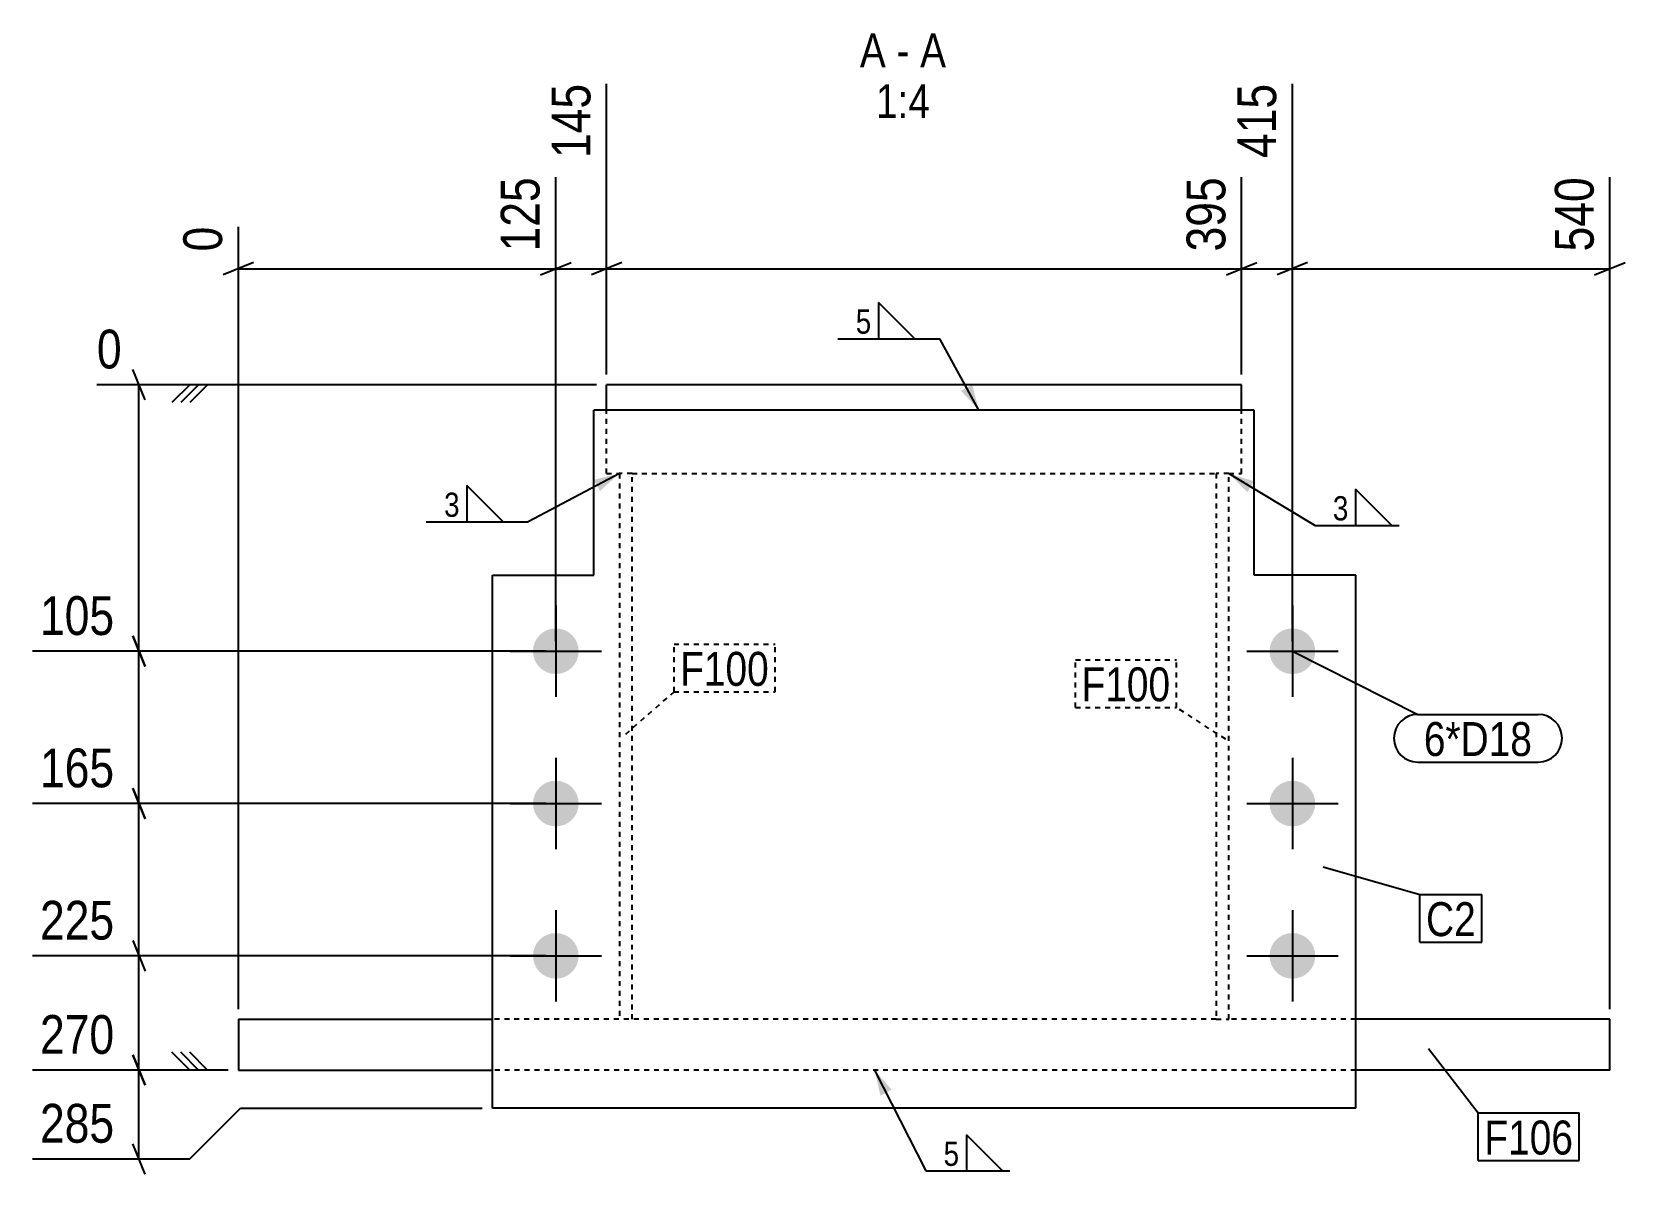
# Model space of a CAD drawing. Header units: millimetres. Extents: x 29 to 47384, y 10 to 1917.
# Drawn here: x 14739 to 15367, y 10 to 460 of the extents above; entities that cross this region are included whole.
import ezdxf

# ---------------------------------------------------------------- set-up
doc = ezdxf.new("R2010")
doc.units = ezdxf.units.MM
doc.linetypes.add('DXK_LINE_DOT2', pattern=[3.9198, 1.9599, -1.9599])
for name, color, linetype in [('MÅLSÆTNING', 7, 'Continuous'), ('STÅL', 7, 'Continuous'), ('TEKST', 7, 'Continuous')]:
    doc.layers.add(name, color=color, linetype=linetype)
doc.styles.add('Arial Narrow', font='ARIALN.TTF', dxfattribs={"height": 0.2})

msp = doc.modelspace()

# ---------------------------------------------------------------- hatches: boundary and pattern name
at = {"layer": 'STÅL', "linetype": 'Continuous'}
for points in [[(14954.69, 215.6, -1), (14936.69, 215.6, -1)], [(15244.69, 215.6, -1), (15226.69, 215.6, -1)], [(14954.69, 155.6, -1), (14936.69, 155.6, -1)], [(15244.69, 155.6, -1), (15226.69, 155.6, -1)], [(14954.69, 95.6, -1), (14936.69, 95.6, -1)], [(15244.69, 95.6, -1), (15226.69, 95.6, -1)]]:
    msp.add_hatch(color=96, dxfattribs=at).paths.add_polyline_path(points)
at = {"layer": 'TEKST', "linetype": 'Continuous'}
for points in [[(15109.62, 320.57), (15112.22, 310.6), (15105.23, 318.18)], [(14960.69, 283.12), (14970.69, 285.6), (14963.03, 278.7)], [(15217.96, 278.29), (15210.69, 285.6), (15220.54, 282.58)], [(15073.48, 40.55), (15071.19, 50.6), (15077.94, 42.82)]]:
    msp.add_hatch(color=3, dxfattribs=at).paths.add_polyline_path(points)

# ---------------------------------------------------------------- linework, layer by layer
at = {"layer": 'MÅLSÆTNING', "color": 7, "linetype": 'Continuous'}
for p, q in [((14965.69, 324.6), (14965.69, 439.15)), ((14965.69, 324.6), (14965.69, 439.15)), ((15235.69, 219.6), (15235.69, 439.15)), ((15235.69, 219.6), (15235.69, 439.15)), ((14945.69, 219.6), (14945.69, 402.35)), ((14945.69, 219.6), (14945.69, 402.35)), ((15215.69, 324.6), (15215.69, 402.35)), ((15215.69, 324.6), (15215.69, 402.35)), ((15360.69, 74.6), (15360.69, 402.35)), ((14820.69, 74.6), (14820.69, 382.85)), ((14826.69, 368.7), (14814.69, 363.9)), ((14820.69, 366.3), (14945.69, 366.3)), ((14939.69, 363.9), (14951.69, 368.7)), ((14939.69, 363.9), (14951.69, 368.7)), ((14945.69, 366.3), (14965.69, 366.3)), ((14971.69, 368.7), (14959.69, 363.9)), ((14971.69, 368.7), (14959.69, 363.9)), ((14965.69, 366.3), (15215.69, 366.3)), ((15209.69, 363.9), (15221.69, 368.7)), ((15215.69, 366.3), (15235.69, 366.3)), ((15241.69, 368.7), (15229.69, 363.9)), ((15241.69, 368.7), (15229.69, 363.9)), ((15235.69, 366.3), (15360.69, 366.3)), ((15354.69, 363.9), (15366.69, 368.7)), ((14783.96, 314.6), (14779.16, 326.6)), ((14961.69, 320.6), (14765.01, 320.6)), ((14781.56, 215.6), (14781.56, 320.6)), ((14801.56, 320.6), (14794.56, 313.6)), ((14808.56, 320.6), (14794.56, 320.6)), ((14805.06, 320.6), (14798.06, 313.6)), ((14808.56, 320.6), (14801.56, 313.6)), ((14779.16, 221.6), (14783.96, 209.6)), ((14783.96, 209.6), (14779.16, 221.6)), ((14941.69, 215.6), (14739.68, 215.6)), ((14941.69, 215.6), (14739.68, 215.6)), ((14781.56, 155.6), (14781.56, 215.6)), ((14779.16, 161.6), (14783.96, 149.6)), ((14783.96, 149.6), (14779.16, 161.6)), ((14941.69, 155.6), (14739.68, 155.6)), ((14941.69, 155.6), (14739.68, 155.6)), ((14781.56, 95.6), (14781.56, 155.6)), ((14779.16, 101.6), (14783.96, 89.6)), ((14779.16, 101.6), (14783.96, 89.6)), ((14941.69, 95.6), (14739.68, 95.6)), ((14941.69, 95.6), (14739.68, 95.6)), ((14781.56, 50.6), (14781.56, 95.6)), ((14783.96, 44.6), (14779.16, 56.6)), ((14779.16, 56.6), (14783.96, 44.6)), ((14801.56, 50.6), (14794.56, 57.6)), ((14801.56, 50.6), (14794.56, 57.6)), ((14805.06, 50.6), (14798.06, 57.6)), ((14805.06, 50.6), (14798.06, 57.6)), ((14808.56, 50.6), (14801.56, 57.6)), ((14808.56, 50.6), (14801.56, 57.6)), ((14816.69, 50.6), (14739.68, 50.6)), ((14816.69, 50.6), (14739.68, 50.6)), ((14781.56, 15.6), (14781.56, 50.6)), ((14808.56, 50.6), (14794.56, 50.6)), ((14808.56, 50.6), (14794.56, 50.6)), ((14801.56, 15.6), (14821.56, 35.6)), ((14821.56, 35.6), (14916.69, 35.6)), ((14783.96, 9.6), (14779.16, 21.6)), ((14739.68, 15.6), (14801.56, 15.6))]:
    msp.add_line(p, q, dxfattribs=at)
at = {"layer": 'STÅL', "color": 2, "linetype": 'Continuous'}
for p, q in [((15215.69, 320.6), (14965.69, 320.6)), ((14965.69, 310.6), (14965.69, 320.6)), ((15215.69, 310.6), (15215.69, 320.6)), ((14960.69, 245.6), (14960.69, 310.6)), ((15220.69, 310.6), (14960.69, 310.6)), ((15220.69, 245.6), (15220.69, 310.6)), ((14920.69, 245.6), (14960.69, 245.6)), ((14920.69, 35.6), (14920.69, 245.6)), ((15260.69, 245.6), (15220.69, 245.6)), ((15260.69, 35.6), (15260.69, 245.6)), ((14820.69, 70.6), (14920.69, 70.6)), ((14820.69, 70.6), (14820.69, 50.6)), ((15360.69, 70.6), (15260.69, 70.6)), ((15360.69, 50.6), (15360.69, 70.6)), ((14820.69, 50.6), (14920.69, 50.6)), ((15360.69, 50.6), (15260.69, 50.6)), ((15260.69, 35.6), (14920.69, 35.6))]:
    msp.add_line(p, q, dxfattribs=at)
at = {"layer": 'STÅL', "color": 7, "linetype": 'DXK_LINE_DOT2'}
for p, q in [((14965.69, 285.6), (14965.69, 310.6)), ((15215.69, 285.6), (15215.69, 310.6)), ((14965.69, 285.6), (14970.69, 285.6)), ((14975.69, 285.6), (14970.69, 285.6)), ((14970.69, 285.6), (14970.69, 70.6)), ((14975.69, 70.6), (14975.69, 285.6)), ((14975.69, 285.6), (15205.69, 285.6)), ((15210.69, 285.6), (15205.69, 285.6)), ((15205.69, 285.6), (15205.69, 70.6)), ((15210.69, 70.6), (15210.69, 285.6)), ((15210.69, 285.6), (15215.69, 285.6)), ((15205.69, 70.6), (14920.69, 70.6)), ((15205.69, 70.6), (15210.69, 70.6)), ((15260.69, 70.6), (15210.69, 70.6)), ((15260.69, 50.6), (14920.69, 50.6))]:
    msp.add_line(p, q, dxfattribs=at)
at = {"layer": 'STÅL', "color": 96, "linetype": 'Continuous'}
for p, q in [((14945.69, 233.6), (14945.69, 197.6)), ((15235.69, 233.6), (15235.69, 197.6)), ((14927.69, 215.6), (14963.69, 215.6)), ((15217.69, 215.6), (15253.69, 215.6)), ((14945.69, 173.6), (14945.69, 137.6)), ((15235.69, 173.6), (15235.69, 137.6)), ((14927.69, 155.6), (14963.69, 155.6)), ((15217.69, 155.6), (15253.69, 155.6)), ((14945.69, 113.6), (14945.69, 77.6)), ((15235.69, 113.6), (15235.69, 77.6)), ((14927.69, 95.6), (14963.69, 95.6)), ((15217.69, 95.6), (15253.69, 95.6))]:
    msp.add_line(p, q, dxfattribs=at)
at = {"layer": 'TEKST', "color": 3, "linetype": 'Continuous'}
for p, q in [((15112.22, 310.6), (15096.87, 338.69)), ((14970.69, 285.6), (14934.79, 266.55)), ((15210.69, 285.6), (15244.62, 265.14)), ((15071.19, 50.6), (15091.37, 10.86))]:
    msp.add_line(p, q, dxfattribs=at)

# ---------------------------------------------------------------- wipeouts: each hides what was drawn before it
at = {"color": 0, "linetype": 'Continuous'}
for points, layer in [([(14962.49, 442.35), (14940.09, 442.35), (14940.09, 406.7), (14962.49, 406.7)], 'MÅLSÆTNING'), ([(14775.04, 218.8), (14775.04, 241.2), (14739.39, 241.2), (14739.39, 218.8)], 'MÅLSÆTNING'), ([(14775.04, 158.8), (14775.04, 181.2), (14739.39, 181.2), (14739.39, 158.8)], 'MÅLSÆTNING'), ([(14775.04, 98.8), (14775.04, 121.2), (14739.39, 121.2), (14739.39, 98.8)], 'MÅLSÆTNING'), ([(14775.04, 53.8), (14775.04, 76.2), (14739.39, 76.2), (14739.39, 53.8)], 'MÅLSÆTNING'), ([(14775.04, 18.8), (14775.04, 41.2), (14739.39, 41.2), (14739.39, 18.8)], 'MÅLSÆTNING'), ([(15075.61, 445.6), (15075.61, 459.6), (15065.39, 459.6), (15065.39, 445.6)], 'TEKST'), ([(15084.91, 445.6), (15084.91, 459.6), (15079.81, 459.6), (15079.81, 445.6)], 'TEKST'), ([(15099.34, 445.6), (15099.34, 459.6), (15089.11, 459.6), (15089.11, 445.6)], 'TEKST'), ([(15093.03, 425.6), (15093.03, 439.6), (15071.7, 439.6), (15071.7, 425.6)], 'TEKST')]:
    msp.add_wipeout(points, dxfattribs=at).dxf.layer = layer
at = {"color": 0}
for points in [[(15070.67, 339.89), (15070.67, 351.49), (15062.98, 351.49), (15062.98, 339.89)], [(14908.59, 267.75), (14908.59, 279.35), (14900.9, 279.35), (14900.9, 267.75)], [(15258.51, 266.34), (15258.51, 277.94), (15250.82, 277.94), (15250.82, 266.34)], [(15029.58, 201.97), (15029.58, 215.97), (14994.62, 215.97), (14994.62, 201.97)], [(15187.6, 195.87), (15187.6, 209.87), (15152.64, 209.87), (15152.64, 195.87)], [(15330.07, 174.33), (15330.07, 188.33), (15287.44, 188.33), (15287.44, 174.33)], [(15307.91, 103.37), (15307.91, 117.37), (15288.3, 117.37), (15288.3, 103.37)], [(15346.21, 17.34), (15346.21, 31.34), (15311.26, 31.34), (15311.26, 17.34)], [(15105.26, 12.06), (15105.26, 23.66), (15097.57, 23.66), (15097.57, 12.06)]]:
    msp.add_wipeout(points, dxfattribs=at).dxf.layer = 'TEKST'

# ---------------------------------------------------------------- next in the draw order: linework, layer by layer
at = {"layer": 'TEKST', "color": 3, "linetype": 'Continuous'}
for p, q in [((15087.02, 338.69), (15072.73, 352.98)), ((15072.73, 352.98), (15072.73, 338.69)), ((15056.78, 338.69), (15096.87, 338.69)), ((15072.73, 338.69), (15087.02, 338.69)), ((14924.93, 266.55), (14910.65, 280.83)), ((14910.65, 280.83), (14910.65, 266.55)), ((15274.85, 265.14), (15260.57, 279.42)), ((15260.57, 279.42), (15260.57, 265.14)), ((14894.7, 266.55), (14934.79, 266.55)), ((14910.65, 266.55), (14924.93, 266.55)), ((15244.62, 265.14), (15277.71, 265.14)), ((15260.57, 265.14), (15274.85, 265.14)), ((15121.6, 10.86), (15107.32, 25.14)), ((15107.32, 25.14), (15107.32, 10.86)), ((15091.37, 10.86), (15124.46, 10.86)), ((15107.32, 10.86), (15121.6, 10.86))]:
    msp.add_line(p, q, dxfattribs=at)

# ---------------------------------------------------------------- next in the draw order: texts
at = {"layer": 'MÅLSÆTNING', "color": 3, "linetype": 'Continuous', "style": 'Arial Narrow'}
msp.add_text('145', height=15.271, rotation=90.00021, dxfattribs=at).set_placement((14959.29, 409.9))
for s, p in [('105', (14742.59, 222)), ('165', (14742.59, 162)), ('225', (14742.59, 102)), ('270', (14742.59, 57)), ('285', (14742.59, 22))]:
    msp.add_text(s, height=15.271, dxfattribs=at).set_placement(p)
at = {"layer": 'TEKST', "color": 3, "linetype": 'Continuous', "style": 'Arial Narrow'}
for s, height, p in [('A', 13.36, (15065.39, 445.6)), ('A', 13.36, (15089.11, 445.6)), ('-', 13.36, (15079.81, 445.6)), ('1:4', 13.362, (15071.7, 425.6))]:
    msp.add_text(s, height=height, dxfattribs=at).set_placement(p)
at = {"layer": 'TEKST', "color": 3, "style": 'Arial Narrow'}
for s, p in [('5', (15063.78, 340.69)), ('3', (14901.7, 268.55)), ('3', (15251.62, 267.14)), ('5', (15098.37, 12.86))]:
    msp.add_text(s, height=9.54, dxfattribs=at).set_placement(p)

# ---------------------------------------------------------------- next in the draw order: wipeouts: each hides what was drawn before it
at = {"color": 0, "linetype": 'Continuous'}
for points in [[(14942.49, 405.55), (14920.09, 405.55), (14920.09, 369.9), (14942.49, 369.9)], [(15212.49, 405.55), (15190.09, 405.55), (15190.09, 369.9), (15212.49, 369.9)], [(15357.49, 405.55), (15335.09, 405.55), (15335.09, 369.9), (15357.49, 369.9)], [(14817.49, 386.05), (14795.09, 386.05), (14795.09, 369.9), (14817.49, 369.9)], [(14777.96, 323.8), (14777.96, 346.2), (14761.81, 346.2), (14761.81, 323.8)]]:
    msp.add_wipeout(points, dxfattribs=at).dxf.layer = 'MÅLSÆTNING'
at = {"color": 0}
for points in [[(15029.58, 201.97), (15029.58, 215.97), (14994.62, 215.97), (14994.62, 201.97)], [(15187.6, 195.87), (15187.6, 209.87), (15152.64, 209.87), (15152.64, 195.87)], [(15330.07, 174.33), (15330.07, 188.33), (15287.44, 188.33), (15287.44, 174.33)], [(15307.91, 103.37), (15307.91, 117.37), (15288.3, 117.37), (15288.3, 103.37)], [(15346.21, 17.34), (15346.21, 31.34), (15311.26, 31.34), (15311.26, 17.34)]]:
    msp.add_wipeout(points, dxfattribs=at).dxf.layer = 'TEKST'

# ---------------------------------------------------------------- next in the draw order: linework, layer by layer
at = {"layer": 'MÅLSÆTNING', "color": 7, "linetype": 'Continuous'}
msp.add_line((15209.69, 363.9), (15221.69, 368.7), dxfattribs=at)
at = {"layer": 'TEKST', "color": 7, "linetype": 'DXK_LINE_DOT2'}
for p, q in [((14992.22, 218.37), (15031.98, 218.37)), ((14992.22, 199.57), (14992.22, 218.37)), ((15031.98, 199.57), (15031.98, 218.37)), ((15150.24, 212.27), (15190, 212.27)), ((15150.24, 193.47), (15150.24, 212.27)), ((15190, 193.47), (15190, 212.27)), ((14973.21, 182.99), (14992.22, 199.57)), ((14992.22, 199.57), (15031.98, 199.57)), ((15150.24, 193.47), (15190, 193.47)), ((15209.42, 180.96), (15190, 193.47))]:
    msp.add_line(p, q, dxfattribs=at)
at = {"layer": 'TEKST', "color": 7, "linetype": 'Continuous'}
for p, q in [((15235.69, 215.6), (15285.04, 190.73)), ((15285.04, 190.73), (15332.47, 190.73)), ((15285.04, 171.93), (15332.47, 171.93)), ((15247.79, 130.71), (15285.9, 119.77)), ((15285.9, 119.77), (15310.31, 119.77)), ((15285.9, 100.97), (15285.9, 119.77)), ((15310.31, 100.97), (15310.31, 119.77)), ((15285.9, 100.97), (15310.31, 100.97)), ((15289.23, 59.14), (15308.86, 33.74)), ((15308.86, 33.74), (15348.61, 33.74)), ((15308.86, 14.94), (15308.86, 33.74)), ((15348.61, 14.94), (15348.61, 33.74)), ((15308.86, 14.94), (15348.61, 14.94))]:
    msp.add_line(p, q, dxfattribs=at)
for centre, start, end in [((15285.04, 181.33), 90, 270), ((15332.47, 181.33), 270, 90)]:
    msp.add_arc(centre, 9.4, start, end, dxfattribs=at)

# ---------------------------------------------------------------- next in the draw order: texts
at = {"layer": 'MÅLSÆTNING', "color": 3, "linetype": 'Continuous', "style": 'Arial Narrow'}
for s, height, p in [('125', 15.271, (14939.29, 373.1)), ('395', 15.271, (15209.29, 373.1)), ('540', 15.271, (15354.29, 373.1)), ('0', 15.27, (14814.29, 373.1))]:
    msp.add_text(s, height=height, rotation=90.00021, dxfattribs=at).set_placement(p)
msp.add_text('0', height=15.27, dxfattribs=at).set_placement((14765.01, 327))
at = {"layer": 'TEKST', "color": 3, "style": 'Arial Narrow'}
for s, p in [('F100', (14994.62, 201.97)), ('F100', (15152.64, 195.87)), ('6*D18', (15287.44, 174.33)), ('C2', (15288.3, 103.37)), ('F106', (15311.26, 17.34))]:
    msp.add_text(s, height=13.362, dxfattribs=at).set_placement(p)

# ---------------------------------------------------------------- next in the draw order: wipeouts: each hides what was drawn before it
at = {"color": 0, "linetype": 'Continuous'}
msp.add_wipeout([(15232.49, 442.35), (15210.09, 442.35), (15210.09, 406.7), (15232.49, 406.7)], dxfattribs=at).dxf.layer = 'MÅLSÆTNING'

# ---------------------------------------------------------------- next in the draw order: texts
at = {"layer": 'MÅLSÆTNING', "color": 3, "linetype": 'Continuous', "style": 'Arial Narrow'}
msp.add_text('415', height=15.271, rotation=90.00021, dxfattribs=at).set_placement((15229.29, 409.9))

doc.saveas('drawing.dxf')
